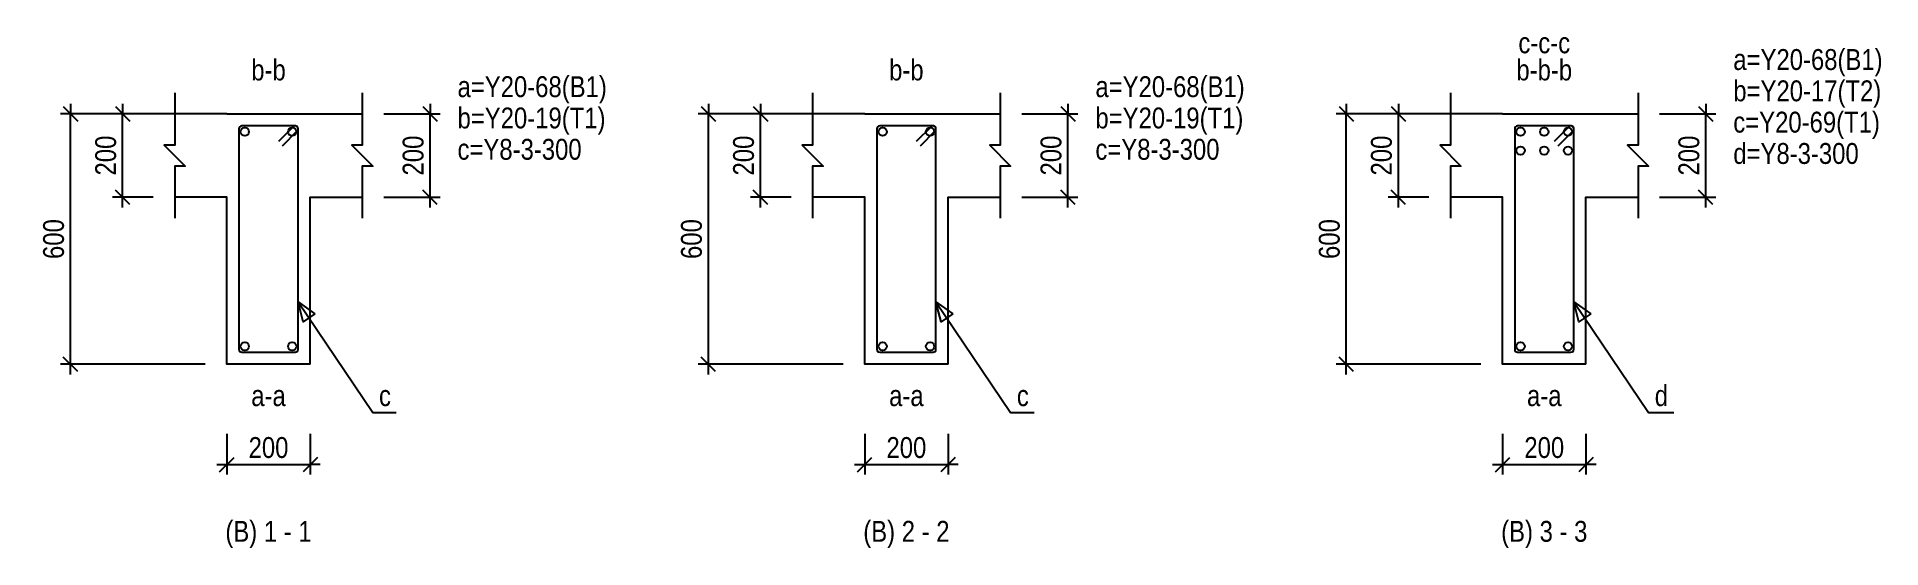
# Model space of a CAD drawing. Extents: x 0 to 206258, y -403073 to 0.
# Drawn here: x 92318 to 101165, y -297074 to -294626 of the extents above; entities that cross this region are included whole.
import ezdxf
from ezdxf.enums import TextEntityAlignment as Align

# ---------------------------------------------------------------- set-up
doc = ezdxf.new("R2010")
doc.units = 0
doc.header["$LTSCALE"] = 1000
doc.layers.add('Beam Line(D)', color=112, linetype='Continuous', true_color=0x00bd5e)
doc.layers.add('Link Label', color=94, linetype='Continuous', true_color=0x008100)
for name, color, linetype in [('Break Line', 5, 'Continuous'), ('Dimension Line', 5, 'Continuous'), ('Leader Line', 5, 'Continuous'), ('Link Line', 3, 'Continuous'), ('Rebar Label', 6, 'Continuous'), ('Rebar Line', 7, 'Continuous'), ('Section Label', 1, 'Continuous'), ('Top Rebar Label', 6, 'Continuous')]:
    doc.layers.add(name, color=color, linetype=linetype)
doc.styles.add('Dimension Text', font='ARIALN.TTF', dxfattribs={"height": 100})
doc.styles.add('Link Label', font='ARIALN.TTF', dxfattribs={"height": 100})
doc.styles.add('Rebar Label', font='ARIALN.TTF', dxfattribs={"height": 100})
doc.styles.add('Section Label', font='ARIALN.TTF', dxfattribs={"height": 100})
doc.styles.add('Top Rebar Label', font='ARIALN.TTF', dxfattribs={"height": 100})
doc.dimstyles.new('BEAM', dxfattribs={"dimtxt": 100, "dimasz": 30, "dimexe": 48.3, "dimexo": 103.5, "dimgap": 30, "dimtad": 1, "dimtoh": 1, "dimdec": 1, "dimlfac": 0.5, "dimdsep": 46, "dimtxsty": 'Dimension Text', "dimblk": 'PCDIM_TICK', "dimcen": 0.09, "dimclrd": 5, "dimclre": 5, "dimclrt": 5, "dimadec": 1, "dimazin": 0, "dimtp": 1, "dimtm": 1, "dimtfac": 1, "dimtdec": 4, "dimtofl": 0, "dimtmove": 0, "dimatfit": 3, "dimfxl": 1, "dimtolj": 1, "dimtzin": 0, "dimarcsym": 0})

msp = doc.modelspace()

# ---------------------------------------------------------------- texts
at = {"layer": 'Link Label', "transparency": 33554687, "style": 'Link Label'}
for s, p in [(' c=Y8-3-300', (94303.964, -295214.284)), (' c=Y8-3-300', (97364.202, -295214.284)), (' d=Y8-3-300', (100424.441, -295234.284)), ('d', (100079.441, -296394.284)), ('c', (93958.964, -296394.284)), ('c', (97019.202, -296394.284))]:
    msp.add_text(s, height=100, dxfattribs=at).set_placement(p)
at = {"layer": 'Rebar Label', "transparency": 33554687, "style": 'Rebar Label'}
for s, p in [('c-c-c', (99549.441, -294734.284)), ('b-b', (93428.964, -294864.284)), ('b-b', (96489.202, -294864.284)), ('b-b-b', (99549.441, -294864.284)), ('a-a', (93428.964, -296424.284)), ('a-a', (96489.202, -296424.284)), ('a-a', (99549.441, -296424.284))]:
    msp.add_text(s, height=100, dxfattribs=at).set_placement(p, align=Align.BOTTOM_CENTER)
for p in [(100424.441, -294784.284), (94303.964, -294914.284), (97364.202, -294914.284)]:
    msp.add_text(' a=Y20-68(B1)', height=100, dxfattribs=at).set_placement(p)
at = {"layer": 'Section Label', "transparency": 33554687, "style": 'Section Label'}
for s, p in [('(B) 1 - 1', (93428.964, -297074.284)), ('(B) 2 - 2', (96489.202, -297074.284)), ('(B) 3 - 3', (99549.441, -297074.284))]:
    msp.add_text(s, height=100, dxfattribs=at).set_placement(p, align=Align.BOTTOM_CENTER)
at = {"layer": 'Top Rebar Label', "transparency": 33554687, "style": 'Top Rebar Label'}
for s, p in [(' b=Y20-17(T2)', (100424.441, -294934.284)), (' b=Y20-19(T1)', (94303.964, -295064.284)), (' b=Y20-19(T1)', (97364.202, -295064.284)), (' c=Y20-69(T1)', (100424.441, -295084.284))]:
    msp.add_text(s, height=100, dxfattribs=at).set_placement(p)

# ---------------------------------------------------------------- blocks, each defined once
blk = doc.blocks.new('PCDIM_TICK')
at = {"layer": 'Dimension Line', "color": 0, "transparency": 33554687}
for p, q in [((1.15, 1.15), (-1.15, -1.15)), ((1.61, 0), (0, 0))]:
    blk.add_line(p, q, dxfattribs=at)
blk = doc.blocks.new('*U3668')
at = {"layer": 'Dimension Line', "color": 5, "true_color": 0x0000ff, "transparency": 16777216}
for p, q in [((93982.5, -294994.3), (94252.3, -294994.3)), ((94204, -295394.3), (94204, -294994.3)), ((93982.5, -295394.3), (94252.3, -295394.3))]:
    blk.add_line(p, q, dxfattribs=at)
at = {"layer": 'Dimension Line', "color": 5, "true_color": 0x0000ff, "transparency": 16777216, "xscale": 30, "yscale": 30}
for p, rotation in [((94204, -294994.3), 89.99999999999447), ((94204, -295394.3), 269.9999999999834)]:
    blk.add_blockref('PCDIM_TICK', p, dxfattribs=dict(at, rotation=rotation))
at = {"layer": 'Dimension Line', "color": 5, "true_color": 0x0000ff, "transparency": 16777216, "insert": (94174, -295194.3), "char_height": 100, "width": 182.775, "attachment_point": 8, "rotation": 90, "style": 'Dimension Text'}
blk.add_mtext('200', dxfattribs=at)
blk = doc.blocks.new('*U3669')
at = {"layer": 'Dimension Line', "color": 5, "true_color": 0x0000ff, "transparency": 16777216}
for p, q in [((92875.5, -294994.3), (92680.7, -294994.3)), ((92729, -295394.3), (92729, -294994.3)), ((92875.5, -295394.3), (92680.7, -295394.3))]:
    blk.add_line(p, q, dxfattribs=at)
at = {"layer": 'Dimension Line', "color": 5, "true_color": 0x0000ff, "transparency": 16777216, "xscale": 30, "yscale": 30}
for p, rotation in [((92729, -294994.3), 89.99999999999447), ((92729, -295394.3), 269.9999999999834)]:
    blk.add_blockref('PCDIM_TICK', p, dxfattribs=dict(at, rotation=rotation))
at = {"layer": 'Dimension Line', "color": 5, "true_color": 0x0000ff, "transparency": 16777216, "insert": (92699, -295194.3), "char_height": 100, "width": 182.775, "attachment_point": 8, "rotation": 90, "style": 'Dimension Text'}
blk.add_mtext('200', dxfattribs=at)
blk = doc.blocks.new('*U3670')
at = {"layer": 'Dimension Line', "color": 5, "true_color": 0x0000ff, "transparency": 16777216}
for p, q in [((93125.5, -294994.3), (92430.7, -294994.3)), ((92479, -296194.3), (92479, -294994.3)), ((93125.5, -296194.3), (92430.7, -296194.3))]:
    blk.add_line(p, q, dxfattribs=at)
at = {"layer": 'Dimension Line', "color": 5, "true_color": 0x0000ff, "transparency": 16777216, "xscale": 30, "yscale": 30}
for p, rotation in [((92479, -294994.3), 89.99999999999447), ((92479, -296194.3), 269.9999999999834)]:
    blk.add_blockref('PCDIM_TICK', p, dxfattribs=dict(at, rotation=rotation))
at = {"layer": 'Dimension Line', "color": 5, "true_color": 0x0000ff, "transparency": 16777216, "insert": (92449, -295594.3), "char_height": 100, "width": 181.97, "attachment_point": 8, "rotation": 90, "style": 'Dimension Text'}
blk.add_mtext('600', dxfattribs=at)
blk = doc.blocks.new('*U3671')
at = {"layer": 'Dimension Line', "color": 5, "true_color": 0x0000ff, "transparency": 16777216}
for p, q in [((93229, -296527.8), (93229, -296722.6)), ((93629, -296527.8), (93629, -296722.6)), ((93229, -296674.3), (93629, -296674.3))]:
    blk.add_line(p, q, dxfattribs=at)
at = {"layer": 'Dimension Line', "color": 5, "true_color": 0x0000ff, "transparency": 16777216, "xscale": 30, "yscale": 30, "rotation": 180.0000000000004}
blk.add_blockref('PCDIM_TICK', (93229, -296674.3), dxfattribs=at)
at = {"layer": 'Dimension Line', "color": 5, "true_color": 0x0000ff, "transparency": 16777216, "xscale": 30, "yscale": 30}
blk.add_blockref('PCDIM_TICK', (93629, -296674.3), dxfattribs=at)
at = {"layer": 'Dimension Line', "color": 5, "true_color": 0x0000ff, "transparency": 16777216, "insert": (93429, -296644.3), "char_height": 100, "width": 182.775, "attachment_point": 8, "style": 'Dimension Text'}
blk.add_mtext('200', dxfattribs=at)
blk = doc.blocks.new('*U3672')
at = {"layer": 'Dimension Line', "color": 5, "true_color": 0x0000ff, "transparency": 16777216}
for p, q in [((97042.7, -294994.3), (97312.5, -294994.3)), ((97264.2, -295394.3), (97264.2, -294994.3)), ((97042.7, -295394.3), (97312.5, -295394.3))]:
    blk.add_line(p, q, dxfattribs=at)
at = {"layer": 'Dimension Line', "color": 5, "true_color": 0x0000ff, "transparency": 16777216, "xscale": 30, "yscale": 30}
for p, rotation in [((97264.2, -294994.3), 89.99999999999447), ((97264.2, -295394.3), 269.9999999999834)]:
    blk.add_blockref('PCDIM_TICK', p, dxfattribs=dict(at, rotation=rotation))
at = {"layer": 'Dimension Line', "color": 5, "true_color": 0x0000ff, "transparency": 16777216, "insert": (97234.2, -295194.3), "char_height": 100, "width": 182.775, "attachment_point": 8, "rotation": 90, "style": 'Dimension Text'}
blk.add_mtext('200', dxfattribs=at)
blk = doc.blocks.new('*U3673')
at = {"layer": 'Dimension Line', "color": 5, "true_color": 0x0000ff, "transparency": 16777216}
for p, q in [((95935.7, -294994.3), (95740.9, -294994.3)), ((95789.2, -295394.3), (95789.2, -294994.3)), ((95935.7, -295394.3), (95740.9, -295394.3))]:
    blk.add_line(p, q, dxfattribs=at)
at = {"layer": 'Dimension Line', "color": 5, "true_color": 0x0000ff, "transparency": 16777216, "xscale": 30, "yscale": 30}
for p, rotation in [((95789.2, -294994.3), 89.99999999999447), ((95789.2, -295394.3), 269.9999999999834)]:
    blk.add_blockref('PCDIM_TICK', p, dxfattribs=dict(at, rotation=rotation))
at = {"layer": 'Dimension Line', "color": 5, "true_color": 0x0000ff, "transparency": 16777216, "insert": (95759.2, -295194.3), "char_height": 100, "width": 182.775, "attachment_point": 8, "rotation": 90, "style": 'Dimension Text'}
blk.add_mtext('200', dxfattribs=at)
blk = doc.blocks.new('*U3674')
at = {"layer": 'Dimension Line', "color": 5, "true_color": 0x0000ff, "transparency": 16777216}
for p, q in [((96185.7, -294994.3), (95490.9, -294994.3)), ((95539.2, -296194.3), (95539.2, -294994.3)), ((96185.7, -296194.3), (95490.9, -296194.3))]:
    blk.add_line(p, q, dxfattribs=at)
at = {"layer": 'Dimension Line', "color": 5, "true_color": 0x0000ff, "transparency": 16777216, "xscale": 30, "yscale": 30}
for p, rotation in [((95539.2, -294994.3), 89.99999999999447), ((95539.2, -296194.3), 269.9999999999834)]:
    blk.add_blockref('PCDIM_TICK', p, dxfattribs=dict(at, rotation=rotation))
at = {"layer": 'Dimension Line', "color": 5, "true_color": 0x0000ff, "transparency": 16777216, "insert": (95509.2, -295594.3), "char_height": 100, "width": 181.97, "attachment_point": 8, "rotation": 90, "style": 'Dimension Text'}
blk.add_mtext('600', dxfattribs=at)
blk = doc.blocks.new('*U3675')
at = {"layer": 'Dimension Line', "color": 5, "true_color": 0x0000ff, "transparency": 16777216}
for p, q in [((96289.2, -296527.8), (96289.2, -296722.6)), ((96689.2, -296527.8), (96689.2, -296722.6)), ((96289.2, -296674.3), (96689.2, -296674.3))]:
    blk.add_line(p, q, dxfattribs=at)
at = {"layer": 'Dimension Line', "color": 5, "true_color": 0x0000ff, "transparency": 16777216, "xscale": 30, "yscale": 30, "rotation": 180.0000000000004}
blk.add_blockref('PCDIM_TICK', (96289.2, -296674.3), dxfattribs=at)
at = {"layer": 'Dimension Line', "color": 5, "true_color": 0x0000ff, "transparency": 16777216, "xscale": 30, "yscale": 30}
blk.add_blockref('PCDIM_TICK', (96689.2, -296674.3), dxfattribs=at)
at = {"layer": 'Dimension Line', "color": 5, "true_color": 0x0000ff, "transparency": 16777216, "insert": (96489.2, -296644.3), "char_height": 100, "width": 182.775, "attachment_point": 8, "style": 'Dimension Text'}
blk.add_mtext('200', dxfattribs=at)
blk = doc.blocks.new('*U3676')
at = {"layer": 'Dimension Line', "color": 5, "true_color": 0x0000ff, "transparency": 16777216}
for p, q in [((100102.9, -294994.3), (100372.7, -294994.3)), ((100324.4, -295394.3), (100324.4, -294994.3)), ((100102.9, -295394.3), (100372.7, -295394.3))]:
    blk.add_line(p, q, dxfattribs=at)
at = {"layer": 'Dimension Line', "color": 5, "true_color": 0x0000ff, "transparency": 16777216, "xscale": 30, "yscale": 30}
for p, rotation in [((100324.4, -294994.3), 89.99999999999447), ((100324.4, -295394.3), 269.9999999999834)]:
    blk.add_blockref('PCDIM_TICK', p, dxfattribs=dict(at, rotation=rotation))
at = {"layer": 'Dimension Line', "color": 5, "true_color": 0x0000ff, "transparency": 16777216, "insert": (100294.4, -295194.3), "char_height": 100, "width": 182.775, "attachment_point": 8, "rotation": 90, "style": 'Dimension Text'}
blk.add_mtext('200', dxfattribs=at)
blk = doc.blocks.new('*U3677')
at = {"layer": 'Dimension Line', "color": 5, "true_color": 0x0000ff, "transparency": 16777216}
for p, q in [((98995.9, -294994.3), (98801.1, -294994.3)), ((98849.4, -295394.3), (98849.4, -294994.3)), ((98995.9, -295394.3), (98801.1, -295394.3))]:
    blk.add_line(p, q, dxfattribs=at)
at = {"layer": 'Dimension Line', "color": 5, "true_color": 0x0000ff, "transparency": 16777216, "xscale": 30, "yscale": 30}
for p, rotation in [((98849.4, -294994.3), 89.99999999999447), ((98849.4, -295394.3), 269.9999999999834)]:
    blk.add_blockref('PCDIM_TICK', p, dxfattribs=dict(at, rotation=rotation))
at = {"layer": 'Dimension Line', "color": 5, "true_color": 0x0000ff, "transparency": 16777216, "insert": (98819.4, -295194.3), "char_height": 100, "width": 182.775, "attachment_point": 8, "rotation": 90, "style": 'Dimension Text'}
blk.add_mtext('200', dxfattribs=at)
blk = doc.blocks.new('*U3678')
at = {"layer": 'Dimension Line', "color": 5, "true_color": 0x0000ff, "transparency": 16777216}
for p, q in [((99245.9, -294994.3), (98551.1, -294994.3)), ((98599.4, -296194.3), (98599.4, -294994.3)), ((99245.9, -296194.3), (98551.1, -296194.3))]:
    blk.add_line(p, q, dxfattribs=at)
at = {"layer": 'Dimension Line', "color": 5, "true_color": 0x0000ff, "transparency": 16777216, "xscale": 30, "yscale": 30}
for p, rotation in [((98599.4, -294994.3), 89.99999999999447), ((98599.4, -296194.3), 269.9999999999834)]:
    blk.add_blockref('PCDIM_TICK', p, dxfattribs=dict(at, rotation=rotation))
at = {"layer": 'Dimension Line', "color": 5, "true_color": 0x0000ff, "transparency": 16777216, "insert": (98569.4, -295594.3), "char_height": 100, "width": 181.97, "attachment_point": 8, "rotation": 90, "style": 'Dimension Text'}
blk.add_mtext('600', dxfattribs=at)
blk = doc.blocks.new('*U3679')
at = {"layer": 'Dimension Line', "color": 5, "true_color": 0x0000ff, "transparency": 16777216}
for p, q in [((99349.4, -296527.8), (99349.4, -296722.6)), ((99749.4, -296527.8), (99749.4, -296722.6)), ((99349.4, -296674.3), (99749.4, -296674.3))]:
    blk.add_line(p, q, dxfattribs=at)
at = {"layer": 'Dimension Line', "color": 5, "true_color": 0x0000ff, "transparency": 16777216, "xscale": 30, "yscale": 30, "rotation": 180.0000000000004}
blk.add_blockref('PCDIM_TICK', (99349.4, -296674.3), dxfattribs=at)
at = {"layer": 'Dimension Line', "color": 5, "true_color": 0x0000ff, "transparency": 16777216, "xscale": 30, "yscale": 30}
blk.add_blockref('PCDIM_TICK', (99749.4, -296674.3), dxfattribs=at)
at = {"layer": 'Dimension Line', "color": 5, "true_color": 0x0000ff, "transparency": 16777216, "insert": (99549.4, -296644.3), "char_height": 100, "width": 182.775, "attachment_point": 8, "style": 'Dimension Text'}
blk.add_mtext('200', dxfattribs=at)

# ---------------------------------------------------------------- dimensions: what is measured, and where the dimension line sits
at = {"layer": 'Dimension Line', "transparency": 33554687}
for base, p1, p2, text, picture, middle in [((92478.964, -295594.284), (93228.964, -296194.284), (93228.964, -294994.284), '600', '*U3670', (92478.964, -295594.284)), ((92728.964, -295194.284), (92978.964, -295394.284), (92978.964, -294994.284), '200', '*U3669', (92728.964, -295194.284)), ((94203.964, -295194.284), (93878.964, -295394.284), (93878.964, -294994.284), '200', '*U3668', (94203.964, -295194.284)), ((95539.202, -295594.284), (96289.202, -296194.284), (96289.202, -294994.284), '600', '*U3674', (95539.202, -295594.284)), ((95789.202, -295194.284), (96039.202, -295394.284), (96039.202, -294994.284), '200', '*U3673', (95789.202, -295194.284)), ((97264.202, -295194.284), (96939.202, -295394.284), (96939.202, -294994.284), '200', '*U3672', (97264.202, -295194.284)), ((98599.441, -295594.284), (99349.441, -296194.284), (99349.441, -294994.284), '600', '*U3678', (98599.441, -295594.284)), ((98849.441, -295194.284), (99099.441, -295394.284), (99099.441, -294994.284), '200', '*U3677', (98849.441, -295194.284)), ((100324.441, -295194.284), (99999.441, -295394.284), (99999.441, -294994.284), '200', '*U3676', (100324.441, -295194.284))]:
    dim = msp.add_linear_dim(base=base, p1=p1, p2=p2, angle=90, text=text, dimstyle='BEAM', override={"dimscale": 1, "dimtxt": 100, "dimasz": 30, "dimexe": 48.3, "dimexo": 103.5, "dimgap": 30, "dimtad": 1, "dimtih": 0, "dimdec": 1, "dimlfac": 0.5, "dimzin": 8, "dimlunit": 2, "dimpost": '', "dimtxsty": 'Dimension Text', "dimblk": 'PCDIM_TICK', "dimse1": 0, "dimse2": 0, "dimsd2": 0, "dimclrd": 5, "dimclre": 5, "dimclrt": 5, "dimaunit": 0, "dimadec": 1, "dimazin": 0, "dimtol": 0, "dimtp": 1, "dimtm": 1, "dimtmove": 0}, dxfattribs=at)
    dim.commit()
    dim.dimension.update_dxf_attribs({"geometry": picture, "text_midpoint": middle})
for base, p1, p2, picture, middle in [((93428.964, -296674.284), (93228.964, -296424.284), (93628.964, -296424.284), '*U3671', (93428.964, -296674.284)), ((96489.202, -296674.284), (96289.202, -296424.284), (96689.202, -296424.284), '*U3675', (96489.202, -296674.284)), ((99549.441, -296674.284), (99349.441, -296424.284), (99749.441, -296424.284), '*U3679', (99549.441, -296674.284))]:
    dim = msp.add_linear_dim(base=base, p1=p1, p2=p2, text='200', dimstyle='BEAM', override={"dimscale": 1, "dimtxt": 100, "dimasz": 30, "dimexe": 48.3, "dimexo": 103.5, "dimgap": 30, "dimtad": 1, "dimtih": 0, "dimdec": 1, "dimlfac": 0.5, "dimzin": 8, "dimlunit": 2, "dimpost": '', "dimtxsty": 'Dimension Text', "dimblk": 'PCDIM_TICK', "dimse1": 0, "dimse2": 0, "dimsd2": 0, "dimclrd": 5, "dimclre": 5, "dimclrt": 5, "dimaunit": 0, "dimadec": 1, "dimazin": 0, "dimtol": 0, "dimtp": 1, "dimtm": 1, "dimtmove": 0}, dxfattribs=at)
    dim.commit()
    dim.dimension.update_dxf_attribs({"geometry": picture, "text_midpoint": middle})

# ---------------------------------------------------------------- linework, layer by layer
at = {"layer": 'Beam Line(D)', "transparency": 33554687}
for points in [[(93228.964, -294994.284), (92978.964, -294994.284)], [(93228.964, -294994.284), (93628.964, -294994.284)], [(93228.964, -294994.284), (93228.964, -294994.284)], [(93628.964, -294994.284), (93628.964, -294994.284)], [(93628.964, -294994.284), (93878.964, -294994.284)], [(96289.202, -294994.284), (96039.202, -294994.284)], [(96289.202, -294994.284), (96689.202, -294994.284)], [(96289.202, -294994.284), (96289.202, -294994.284)], [(96689.202, -294994.284), (96689.202, -294994.284)], [(96689.202, -294994.284), (96939.202, -294994.284)], [(99349.441, -294994.284), (99099.441, -294994.284)], [(99349.441, -294994.284), (99749.441, -294994.284)], [(99349.441, -294994.284), (99349.441, -294994.284)], [(99749.441, -294994.284), (99749.441, -294994.284)], [(99749.441, -294994.284), (99999.441, -294994.284)], [(93628.964, -296194.284), (93228.964, -296194.284), (93228.964, -295394.284), (92978.964, -295394.284)], [(93628.964, -296194.284), (93628.964, -295394.284), (93878.964, -295394.284)], [(96689.202, -296194.284), (96289.202, -296194.284), (96289.202, -295394.284), (96039.202, -295394.284)], [(96689.202, -296194.284), (96689.202, -295394.284), (96939.202, -295394.284)], [(99749.441, -296194.284), (99349.441, -296194.284), (99349.441, -295394.284), (99099.441, -295394.284)], [(99749.441, -296194.284), (99749.441, -295394.284), (99999.441, -295394.284)]]:
    msp.add_lwpolyline(points, dxfattribs=at)
at = {"layer": 'Break Line', "transparency": 33554687}
for points in [[(92978.964, -294894.284), (92978.964, -295144.284), (92928.964, -295144.284), (93028.964, -295244.284), (92978.964, -295244.284), (92978.964, -295494.284)], [(93878.964, -294894.284), (93878.964, -295144.284), (93828.964, -295144.284), (93928.964, -295244.284), (93878.964, -295244.284), (93878.964, -295494.284)], [(96039.202, -294894.284), (96039.202, -295144.284), (95989.202, -295144.284), (96089.202, -295244.284), (96039.202, -295244.284), (96039.202, -295494.284)], [(96939.202, -294894.284), (96939.202, -295144.284), (96889.202, -295144.284), (96989.202, -295244.284), (96939.202, -295244.284), (96939.202, -295494.284)], [(99099.441, -294894.284), (99099.441, -295144.284), (99049.441, -295144.284), (99149.441, -295244.284), (99099.441, -295244.284), (99099.441, -295494.284)], [(99999.441, -294894.284), (99999.441, -295144.284), (99949.441, -295144.284), (100049.441, -295244.284), (99999.441, -295244.284), (99999.441, -295494.284)]]:
    msp.add_lwpolyline(points, dxfattribs=at)
at = {"layer": 'Leader Line', "transparency": 33554687}
for points in [[(93651.904, -295953.009), (93595.22, -295991.297), (93570.964, -295894.284), (93651.904, -295953.009)], [(93570.964, -295894.284), (93928.964, -296424.284), (94042.093, -296424.284)], [(96712.143, -295953.008), (96655.458, -295991.297), (96631.202, -295894.283), (96712.143, -295953.008)], [(96631.202, -295894.283), (96989.202, -296424.284), (97102.332, -296424.284)], [(99772.381, -295953.008), (99715.697, -295991.296), (99691.44, -295894.283), (99772.381, -295953.008)], [(99691.44, -295894.283), (100049.441, -296424.284), (100170.253, -296424.284)]]:
    msp.add_lwpolyline(points, dxfattribs=at)
at = {"layer": 'Link Line', "transparency": 33554687}
for points in [[(93496.153, -295146.894), (93566.863, -295076.183, 0.66817864), (93556.964, -295052.284), (93300.964, -295052.284, 0.41421356), (93286.964, -295066.284), (93286.964, -296122.284, 0.41421356), (93300.964, -296136.284), (93556.964, -296136.284, 0.41421356), (93570.964, -296122.284), (93570.964, -295066.284, 0.66817864), (93547.064, -295056.384), (93476.354, -295127.095)], [(96556.391, -295146.894), (96627.102, -295076.183, 0.66817864), (96617.202, -295052.284), (96361.202, -295052.284, 0.41421356), (96347.202, -295066.284), (96347.202, -296122.284, 0.41421356), (96361.202, -296136.284), (96617.202, -296136.284, 0.41421356), (96631.202, -296122.284), (96631.202, -295066.284, 0.66817864), (96607.303, -295056.384), (96536.592, -295127.095)], [(99616.63, -295146.894), (99687.341, -295076.183, 0.66817864), (99677.441, -295052.284), (99421.441, -295052.284, 0.41421356), (99407.441, -295066.284), (99407.441, -296122.284, 0.41421356), (99421.441, -296136.284), (99677.441, -296136.284, 0.41421356), (99691.441, -296122.284), (99691.441, -295066.284, 0.66817864), (99667.542, -295056.384), (99596.831, -295127.095)]]:
    msp.add_lwpolyline(points, format="xyb", dxfattribs=at)
at = {"layer": 'Rebar Line', "transparency": 33554687}
for centre in [(93314.964, -295080.284), (93542.964, -295080.284), (96375.202, -295080.284), (96603.202, -295080.284), (99435.441, -295080.284), (99549.441, -295080.284), (99663.441, -295080.284), (99435.441, -295170.284), (99549.441, -295170.284), (99663.441, -295170.284), (93314.964, -296108.284), (93542.964, -296108.284), (96375.202, -296108.284), (96603.202, -296108.284), (99435.441, -296108.284), (99663.441, -296108.284)]:
    msp.add_circle(centre, 20, dxfattribs=at)

msp.set_redraw_order([(e.dxf.handle, doc.entitydb.next_handle()) for e in msp.query("TEXT MTEXT ATTDEF DIMENSION ARC_DIMENSION")])  # texts and dimensions are drawn at this point

doc.saveas('drawing.dxf')
